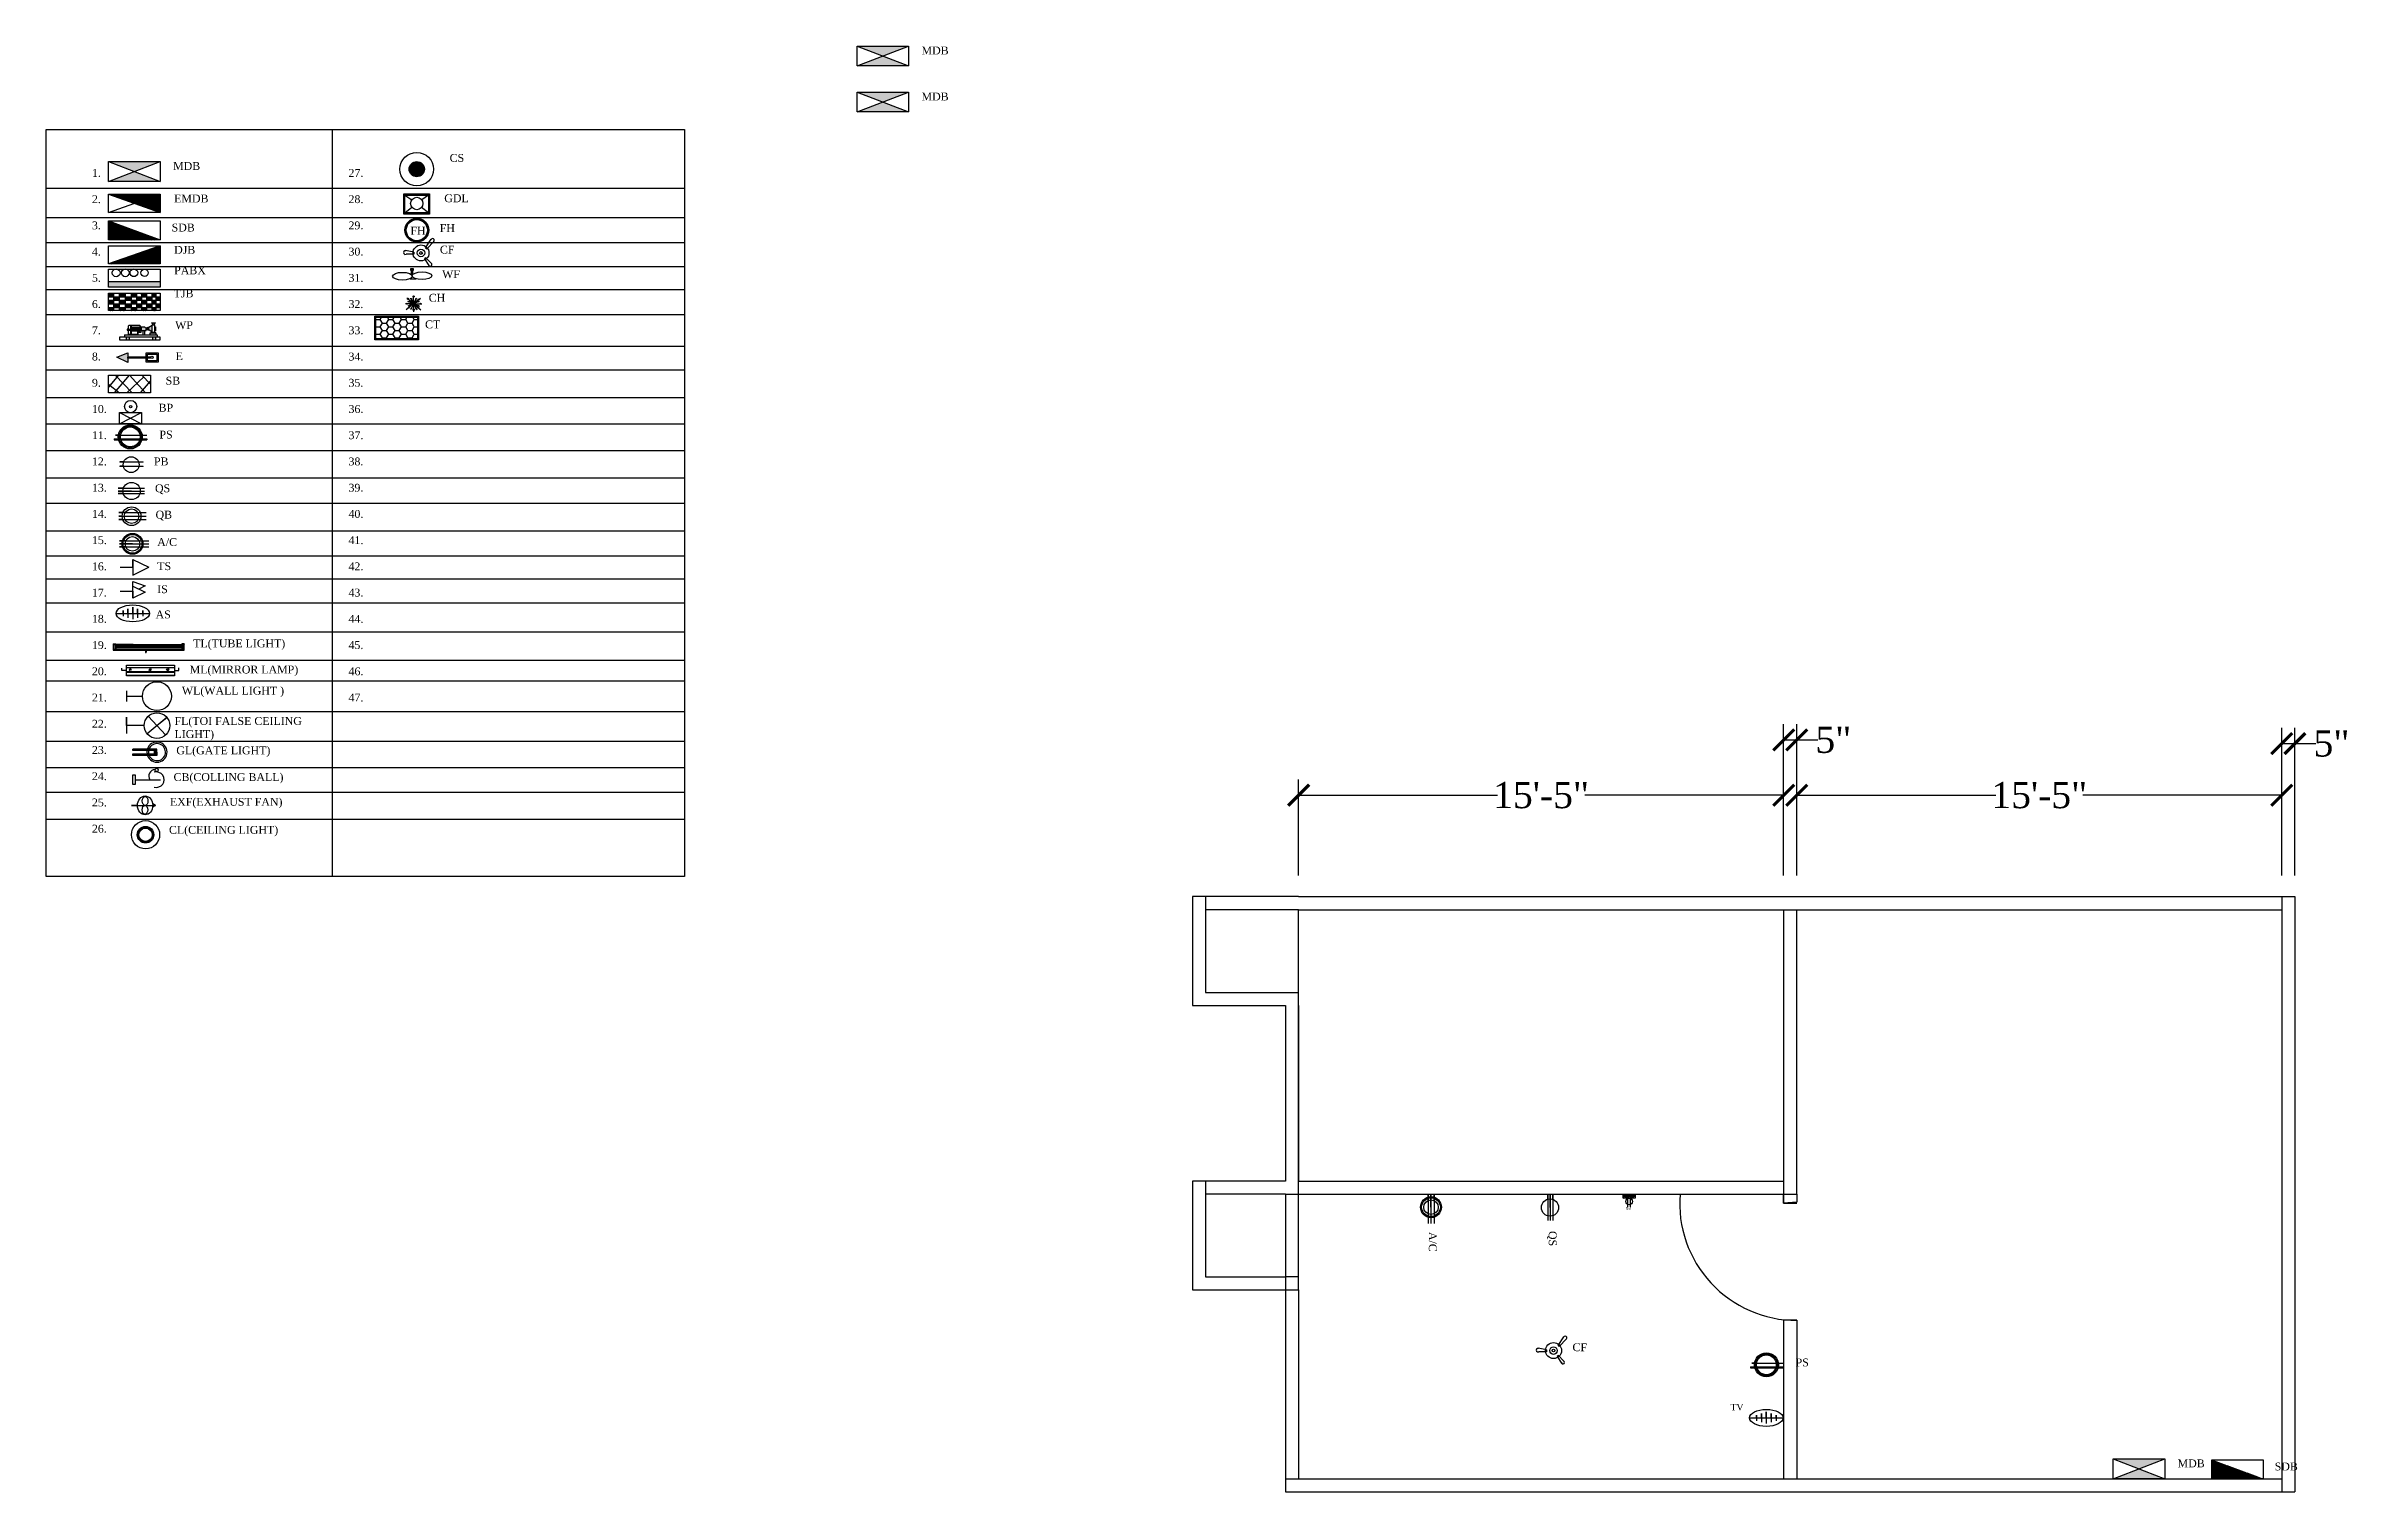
# Model space of a CAD drawing. Header units: inches. Extents: x -864 to 6721, y 1071 to 2315.
# Drawn here: x 5842 to 6721, y 1356 to 1907 of the extents above; entities that cross this region are included whole.
import ezdxf

# ---------------------------------------------------------------- set-up
doc = ezdxf.new("R2010")
doc.units = ezdxf.units.IN
for name, color, linetype in [('AC', 52, 'Continuous'), ('AS', 11, 'Continuous'), ('BP', 6, 'Continuous'), ('CL', 20, 'Continuous'), ('CS', 90, 'Continuous'), ('DJB', 130, 'Continuous'), ('Door', 201, 'Continuous'), ('E', 10, 'Continuous'), ('EMDB', 90, 'Continuous'), ('EXF', 184, 'Continuous'), ('FL', 10, 'Continuous'), ('GDL', 244, 'Continuous'), ('IS', 193, 'Continuous'), ('Layer1', 6, 'Continuous'), ('MDB', 1, 'Continuous'), ('PABX', 66, 'Continuous'), ('PB', 170, 'Continuous'), ('PS', 22, 'Continuous'), ('QB', 40, 'Continuous'), ('QS', 20, 'Continuous'), ('SB', 5, 'Continuous'), ('SDB', 14, 'Continuous'), ('tj', 106, 'Continuous'), ('TJB', 16, 'Continuous'), ('TL', 6, 'Continuous'), ('TS', 21, 'Continuous'), ('WL', 130, 'Continuous')]:
    doc.layers.add(name, color=color, linetype=linetype)
doc.styles.get("Standard").update_dxf_attribs({"font": 'times.ttf'})
doc.dimstyles.new('ISO-25$0', dxfattribs={"dimtxt": 10, "dimasz": 8, "dimexe": 6, "dimexo": 8, "dimgap": 0.09, "dimtad": 0, "dimtih": 1, "dimtoh": 1, "dimdec": 0, "dimzin": 0, "dimlunit": 3, "dimtxsty": 'Standard', "dimblk": 'ARCHTICK', "dimcen": 5.09, "dimadec": 0, "dimazin": 0, "dimtfac": 1, "dimtdec": 0, "dimtmove": 0, "dimatfit": 3, "dimldrblk": 'ARCHTICK', "dimfxl": 1, "dimarcsym": 0})
pattern_1 = [(45, (5660.45422, 1692.68152), (-0.08838835, 0.08838835), [])]

msp = doc.modelspace()

# ---------------------------------------------------------------- texts
at = {"char_height": 3, "attachment_point": 1}
for s, insert, width in [('{\\fTimes New Roman|b0|i0|c0|p18;1.\\P\\P2.\\P\\P3.\\P\\P4.\\P\\P5.\\P\\P6.\\P\\P7.\\P\\P8.\\P\\P9.\\P\\P10.\\P\\P11.\\P\\P12.\\P\\P13.\\P\\P14.\\P\\P15.\\P\\P16.\\P\\P17.\\P\\P18.\\P\\P19.\\P\\P20.\\P\\P21.\\P\\P22.\\P\\P23.\\P\\P24.\\P\\P25.\\P\\P26.}', (5859.57, 1860.37), 65.9484), ('{\\fTimes New Roman|b0|i0|c0|p18;27.\\P\\P28.\\P\\P29.\\P\\P30.\\P\\P31.\\P\\P32.\\P\\P33.\\P\\P34.\\P\\P35.\\P\\P36.\\P\\P37.\\P\\P38.\\P\\P39.\\P\\P40.\\P\\P41.\\P\\P42.\\P\\P43.\\P\\P44.\\P\\P45.\\P\\P46.\\P\\P47.}', (5957.43, 1860.37), 80.909), ('{\\fTimes New Roman|b0|i0|c0|p18;GDL}', (5993.97, 1850.71), 21.4146), ('{\\fTimes New Roman|b0|i0|c0|p18;FH}', (5992.22, 1839.34), 14.8591), ('{\\fTimes New Roman|b0|i0|c0|p18;WF}', (5993.14, 1821.78), 19.91), ('{\\fTimes New Roman|b0|i0|c0|p18;CH}', (5988.03, 1812.77), 21.7934), ('{\\fTimes New Roman|b0|i0|c0|p18;CT}', (5986.63, 1802.62), 30.7752), ('{\\fTimes New Roman|b0|i0|c0|p18;TL(TUBE LIGHT)}', (5898.19, 1680.96), 49.7901), ('{\\fTimes New Roman|b0|i0|c0|p18;ML(MIRROR LAMP)}', (5896.86, 1671.01), 47.4858), ('{\\fTimes New Roman|b0|i0|c0|p18;WL(WALL LIGHT )}', (5893.88, 1662.95), 53.6186), ('{\\fTimes New Roman|b0|i0|c0|p18;FL(TOI FALSE CEILING LIGHT)}', (5891.07, 1651.39), 60.1127), ('{\\fTimes New Roman|b0|i0|c0|p18;GL(GATE LIGHT)}', (5891.77, 1640.18), 55.7213), ('{\\fTimes New Roman|b0|i0|c0|p18;CB(COLLING BALL)}', (5890.72, 1630.01), 46.7849), ('{\\fTimes New Roman|b0|i0|c0|p18;EXF(EXHAUST FAN)}', (5889.32, 1620.55), 49.0628), ('{\\fTimes New Roman|b0|i0|c0|p18;CL(CEILING LIGHT)}', (5888.97, 1609.87), 51.3407)]:
    msp.add_mtext(s, dxfattribs=dict(at, insert=insert, width=width))
at = {"color": 0, "char_height": 3, "attachment_point": 1}
for s, insert, width in [('{\\fTimes New Roman|b0|i0|c0|p18;DJB }', (5890.93, 1831.06), 12.7852), ('{\\fTimes New Roman|b0|i0|c0|p18;PABX}', (5890.93, 1823.23), 11.4494), ('{\\fTimes New Roman|b0|i0|c0|p18;TJB}', (5890.74, 1814.41), 11.2586), ('{\\fTimes New Roman|b0|i0|c0|p18;WP}', (5891.31, 1802.34), 14.6935), ('{\\fTimes New Roman|b0|i0|c0|p18;E}', (5891.5, 1790.51), 10.877), ('{\\fTimes New Roman Baltic|b0|i0|c0|p18;SB}', (5887.69, 1781.16), 12.976), ('{\\fTimes New Roman|b0|i0|c0|p18;BP}', (5885.01, 1770.85), 16.2201), ('{\\fTimes New Roman|b0|i0|c0|p18;QS}', (5883.64, 1740.11), 10.4564), ('{\\fTimes New Roman|b0|i0|c0|p18;QB}', (5883.85, 1730.07), 11.9203), ('{\\fTimes New Roman|b0|i0|c0|p18;A/C}', (5884.48, 1719.62), 9.2016), ('{\\fTimes New Roman|b0|i0|c0|p18;TS}', (5884.48, 1710.42), 9.6199), ('{\\fTimes New Roman|b0|i0|c0|p18;IS}', (5884.48, 1701.63), 9.4107), ('{\\fTimes New Roman|b0|i0|c0|p18;AS}', (5883.85, 1692.01), 10.4564)]:
    msp.add_mtext(s, dxfattribs=dict(at, insert=insert, width=width))
at = {"color": 0, "char_height": 3, "attachment_point": 1, "rotation": 270}
for s, insert, width in [('{\\fTimes New Roman|b0|i0|c0|p18;A/C}', (6372.47, 1455.05), 9.2016), ('{\\fTimes New Roman|b0|i0|c0|p18;QS}', (6418.22, 1455.4), 10.4564)]:
    msp.add_mtext(s, dxfattribs=dict(at, insert=insert, width=width))
at = {"layer": 'AS', "char_height": 3, "attachment_point": 1}
for s, insert, width in [('{\\fTimes New Roman|b0|i0|c0|p18;\\C0;PS}', (5885.32, 1760.6), 9.4107), ('{\\fTimes New Roman|b0|i0|c0|p18;\\C0;PB}', (5883.23, 1750.36), 11.0838), ('{\\fTimes New Roman|b0|i0|c0|p18;\\C0;PS}', (6509.35, 1406.78), 9.4107)]:
    msp.add_mtext(s, dxfattribs=dict(at, insert=insert, width=width))
at = {"layer": 'BP', "char_height": 3, "attachment_point": 1}
for s, insert, width in [('{\\fTimes New Roman|b0|i0|c0|p18;\\C7;MDB}', (6175.99, 1907.06), 18.5099), ('{\\fTimes New Roman|b0|i0|c0|p18;\\C7;MDB}', (6175.99, 1889.5), 18.5099), ('{\\fTimes New Roman|b0|i0|c0|p18;\\C7;MDB}', (5890.55, 1863.01), 18.5099), ('{\\fTimes New Roman|b0|i0|c0|p18;\\C0;CS}', (5996.01, 1866.09), 27.7696), ('{\\fTimes New Roman|b0|i0|c0|p18;\\C7;EMDB}', (5890.93, 1850.61), 14.5026), ('{\\fTimes New Roman|b0|i0|c0|p18;\\C0;SDB}', (5889.98, 1839.54), 18.1283), ('{\\fTimes New Roman|b0|i0|c0|p18;\\C7;MDB}', (6655.05, 1368.29), 18.5099), ('{\\fTimes New Roman|b0|i0|c0|p18;\\C0;SDB}', (6692.08, 1367.11), 18.1283)]:
    msp.add_mtext(s, dxfattribs=dict(at, insert=insert, width=width))
at = {"layer": 'DJB', "insert": (5981.05, 1838.34), "char_height": 3, "width": 5.2009, "attachment_point": 1}
msp.add_mtext('{\\fTimes New Roman|b0|i0|c0|p18;FH}', dxfattribs=at)
at = {"layer": 'Door', "insert": (6484.47, 1389.49), "char_height": 2.5, "width": 5.9384, "attachment_point": 1}
msp.add_mtext('{\\C7;TV}', dxfattribs=at)

# ---------------------------------------------------------------- blocks, each defined once
blk = doc.blocks.new('CF')
for p, q in [((6029.84, 1827.84), (6029.83, 1827.84)), ((6033.29, 1828.68), (6030.07, 1829.25)), ((6033.29, 1827.89), (6030.33, 1827.85)), ((6033.29, 1828.68), (6033.29, 1827.89)), ((6037.72, 1830.31), (6039.92, 1833.58)), ((6037.72, 1830.31), (6038.16, 1829.89)), ((6038.16, 1829.89), (6040.97, 1832.88)), ((6037.88, 1826.54), (6037.39, 1826.07)), ((6037.39, 1826.07), (6039.04, 1823.62)), ((6037.88, 1826.54), (6039.82, 1824.44))]:
    blk.add_line(p, q)
for radius in [3.04, 1.43, 0.523]:
    blk.add_circle((6035.99, 1828.35), radius)
for centre, radius, start, end in [((6030.07, 1828.52), 0.723, 70.01496, 290.26968), ((6040.43, 1833.24), 0.633, 316.82915, 156.56514), ((6039.58, 1823.89), 0.604, 205.90295, 67.27429)]:
    blk.add_arc(centre, radius, start, end)
at = {"insert": (6043.22, 1831.13), "char_height": 3, "width": 24.2063, "attachment_point": 1}
blk.add_mtext('{\\fTimes New Roman|b0|i0|c0|p18;CF}', dxfattribs=at)
blk = doc.blocks.new('_ArchTick')
at = {"color": 0, "linetype": 'ByBlock', "const_width": 0.15}
blk.add_lwpolyline([(-0.5, -0.5), (0.5, 0.5)], dxfattribs=at)
blk = doc.blocks.new('*D80')
at = {"layer": 'Defpoints', "color": 0}
for p in [(6504.8, 1621.57), (6319.8, 1582.91), (6504.8, 1582.91)]:
    blk.add_point(p, dxfattribs=at)
at = {"layer": 'Door', "color": 0, "lineweight": -2}
for p, q in [((6319.8, 1590.91), (6319.8, 1627.57)), ((6504.8, 1590.91), (6504.8, 1627.57)), ((6319.8, 1621.57), (6395.69, 1621.57)), ((6504.8, 1621.57), (6428.91, 1621.57))]:
    blk.add_line(p, q, dxfattribs=at)
at = {"layer": 'Door', "color": 0, "lineweight": -2, "xscale": 8, "yscale": 8, "zscale": 8, "rotation": 180}
blk.add_blockref('_ArchTick', (6319.8, 1621.57), dxfattribs=at)
at = {"layer": 'Door', "color": 0, "lineweight": -2, "xscale": 8, "yscale": 8, "zscale": 8}
blk.add_blockref('_ArchTick', (6504.8, 1621.57), dxfattribs=at)
at = {"layer": 'Door', "color": 0, "insert": (6412.3, 1621.57), "char_height": 10, "attachment_point": 5}
blk.add_mtext('15\'-5"', dxfattribs=at)
blk = doc.blocks.new('*D81')
at = {"layer": 'Defpoints', "color": 0}
for p in [(6509.8, 1642.66), (6504.8, 1582.91), (6509.8, 1582.91)]:
    blk.add_point(p, dxfattribs=at)
at = {"layer": 'Door', "color": 0, "lineweight": -2}
for p, q in [((6504.8, 1590.91), (6504.8, 1648.66)), ((6509.8, 1590.91), (6509.8, 1648.66)), ((6504.8, 1642.66), (6509.8, 1642.66)), ((6509.8, 1642.66), (6517.8, 1642.66))]:
    blk.add_line(p, q, dxfattribs=at)
at = {"layer": 'Door', "color": 0, "lineweight": -2, "xscale": 8, "yscale": 8, "zscale": 8, "rotation": 180}
blk.add_blockref('_ArchTick', (6504.8, 1642.66), dxfattribs=at)
at = {"layer": 'Door', "color": 0, "lineweight": -2, "xscale": 8, "yscale": 8, "zscale": 8}
blk.add_blockref('_ArchTick', (6509.8, 1642.66), dxfattribs=at)
at = {"layer": 'Door', "color": 0, "insert": (6523.75, 1642.66), "char_height": 10, "attachment_point": 5}
blk.add_mtext('5"', dxfattribs=at)
blk = doc.blocks.new('*D82')
at = {"layer": 'Defpoints', "color": 0}
for p in [(6694.8, 1621.57), (6509.8, 1582.91), (6694.8, 1582.91)]:
    blk.add_point(p, dxfattribs=at)
at = {"layer": 'Door', "color": 0, "lineweight": -2}
for p, q in [((6509.8, 1590.91), (6509.8, 1627.57)), ((6694.8, 1590.91), (6694.8, 1627.57)), ((6509.8, 1621.57), (6585.69, 1621.57)), ((6694.8, 1621.57), (6618.91, 1621.57))]:
    blk.add_line(p, q, dxfattribs=at)
at = {"layer": 'Door', "color": 0, "lineweight": -2, "xscale": 8, "yscale": 8, "zscale": 8, "rotation": 180}
blk.add_blockref('_ArchTick', (6509.8, 1621.57), dxfattribs=at)
at = {"layer": 'Door', "color": 0, "lineweight": -2, "xscale": 8, "yscale": 8, "zscale": 8}
blk.add_blockref('_ArchTick', (6694.8, 1621.57), dxfattribs=at)
at = {"layer": 'Door', "color": 0, "insert": (6602.3, 1621.57), "char_height": 10, "attachment_point": 5}
blk.add_mtext('15\'-5"', dxfattribs=at)
blk = doc.blocks.new('*D83')
at = {"layer": 'Defpoints', "color": 0}
for p in [(6699.8, 1641.26), (6694.8, 1582.91), (6699.8, 1582.91)]:
    blk.add_point(p, dxfattribs=at)
at = {"layer": 'Door', "color": 0, "lineweight": -2}
for p, q in [((6694.8, 1590.91), (6694.8, 1647.26)), ((6699.8, 1590.91), (6699.8, 1647.26)), ((6694.8, 1641.26), (6699.8, 1641.26)), ((6699.8, 1641.26), (6707.8, 1641.26))]:
    blk.add_line(p, q, dxfattribs=at)
at = {"layer": 'Door', "color": 0, "lineweight": -2, "xscale": 8, "yscale": 8, "zscale": 8, "rotation": 180}
blk.add_blockref('_ArchTick', (6694.8, 1641.26), dxfattribs=at)
at = {"layer": 'Door', "color": 0, "lineweight": -2, "xscale": 8, "yscale": 8, "zscale": 8}
blk.add_blockref('_ArchTick', (6699.8, 1641.26), dxfattribs=at)
at = {"layer": 'Door', "color": 0, "insert": (6713.75, 1641.26), "char_height": 10, "attachment_point": 5}
blk.add_mtext('5"', dxfattribs=at)
blk = doc.blocks.new('PB')
for p, q in [((5609.29, 1395.2), (5609.29, 1398.69)), ((5610.24, 1398.69), (5610.24, 1395.2)), ((5607.37, 1395.2), (5612.01, 1393.92)), ((5612.01, 1395.2), (5607.37, 1393.92)), ((5607.37, 1393.92), (5607.37, 1395.2)), ((5607.37, 1395.2), (5608.13, 1395.2)), ((5607.37, 1394.56), (5612.01, 1394.56)), ((5608.13, 1395.2), (5608.13, 1393.92)), ((5608.13, 1393.92), (5608.88, 1393.92)), ((5608.88, 1393.92), (5608.88, 1395.2)), ((5608.88, 1395.2), (5609.69, 1395.2)), ((5609.69, 1395.2), (5609.69, 1393.92)), ((5609.69, 1393.92), (5610.36, 1393.92)), ((5610.36, 1393.92), (5610.36, 1395.2)), ((5610.36, 1395.2), (5611.19, 1395.2)), ((5611.19, 1395.2), (5611.19, 1393.92)), ((5611.19, 1393.92), (5611.25, 1394.13)), ((5612.01, 1393.92), (5612.01, 1395.2))]:
    blk.add_line(p, q)
blk.add_lwpolyline([(5607.37, 1395.2), (5612.01, 1395.2), (5612.01, 1393.92), (5607.37, 1393.92)], close=True)
blk.add_circle((5609.69, 1396.49), 1.28)
at = {"insert": (5609.05, 1399.57), "char_height": 1, "width": 2.2568, "attachment_point": 1}
blk.add_mtext('PB', dxfattribs=at)

# ---------------------------------------------------------------- dimensions: what is measured, and where the dimension line sits
at = {"layer": 'Door'}
for base, p1, p2, picture, middle in [((6509.8, 1642.66), (6504.8, 1582.91), (6509.8, 1582.91), '*D81', (6523.75, 1642.66)), ((6699.8, 1641.26), (6694.8, 1582.91), (6699.8, 1582.91), '*D83', (6713.75, 1641.26)), ((6504.8, 1621.57), (6319.8, 1582.91), (6504.8, 1582.91), '*D80', (6412.3, 1621.57)), ((6694.8, 1621.57), (6509.8, 1582.91), (6694.8, 1582.91), '*D82', (6602.3, 1621.57))]:
    dim = msp.add_linear_dim(base=base, p1=p1, p2=p2, dimstyle='ISO-25$0', dxfattribs=at)
    dim.commit()
    dim.dimension.update_dxf_attribs({"geometry": picture, "text_midpoint": middle})

# ---------------------------------------------------------------- hatches: boundary and pattern name
at = {"layer": 'BP'}
h = msp.add_hatch(color=256, dxfattribs=at)
h.paths.add_polyline_path([(5984.17, 1804.22), (5967.43, 1804.22), (5967.43, 1795.22), (5984.17, 1795.22)])
h.paths.add_polyline_path([(5967.83, 1803.82), (5983.77, 1803.82), (5983.77, 1795.62), (5967.83, 1795.62)], flags=16)
h = msp.add_hatch(dxfattribs=at)
h.set_pattern_fill('HONEY', color=256, scale=12.907929, style=0)
h.set_pattern_definition([(0, (1984.2327, 458.7741), (2.4202367, 1.3973243), [1.6134911, -3.2269823]), (120, (1984.2327, 458.7741), (-2.4202367, 1.39732432), [1.6134911, -3.2269823]), (60, (1984.2327, 458.7741), (5e-09, 2.79464864), [-3.2269823, 1.6134911])])
h.paths.add_polyline_path([(5983.77, 1803.82), (5967.83, 1803.82), (5967.83, 1795.62), (5983.77, 1795.62)])
at = {"layer": 'CL'}
h = msp.add_hatch(color=256, dxfattribs=at)
h.paths.add_polyline_path([(5876.87, 1606.51, 1), (5883.16, 1606.51, 1)])
h.paths.add_polyline_path([(5882.56, 1606.51, -1), (5877.47, 1606.51, -1)], flags=16)
at = {"layer": 'CS'}
msp.add_hatch(color=256, dxfattribs=at).paths.add_polyline_path([(5986.38, 1860.31, 1), (5980.55, 1860.31, 1)])
at = {"layer": 'DJB'}
h = msp.add_hatch(color=256, dxfattribs=at)
h.paths.add_polyline_path([(5978.93, 1837.04, 1), (5988.01, 1837.04, 1)])
h.paths.add_polyline_path([(5987.51, 1837.04, -1), (5979.43, 1837.04, -1)], flags=16)
h.paths.add_polyline_path([(5980.3, 1839.09), (5987.3, 1839.09), (5987.3, 1834.59), (5980.3, 1834.59)], flags=8)
h = msp.add_hatch(dxfattribs=at)
h.set_pattern_fill('ANSI31', color=256, style=0)
h.set_pattern_definition(pattern_1)
h.paths.add_polyline_path([(5885.63, 1831.06), (5865.95, 1824.24), (5885.63, 1824.24)])
at = {"layer": 'E'}
h = msp.add_hatch(color=256, dxfattribs=at)
h.paths.add_polyline_path([(5880.75, 1789.81), (5884.36, 1789.81), (5884.36, 1787.19), (5880.75, 1787.19), (5880.75, 1788.24), (5880.25, 1788.24), (5880.25, 1786.69), (5884.86, 1786.69), (5884.86, 1790.31), (5880.25, 1790.31), (5880.25, 1788.68), (5880.75, 1788.68)])
h.paths.add_polyline_path([(5882.04, 1788.68), (5880.75, 1788.68), (5880.75, 1788.24), (5882.11, 1788.24, -0.164945), (5882.01, 1788.52, -0.087892)], flags=17)
h.paths.add_polyline_path([(5880.25, 1788.68), (5873.29, 1788.68), (5873.29, 1788.24), (5880.25, 1788.24)])
h.paths.add_polyline_path([(5873.29, 1790.25), (5869.11, 1788.63), (5873.29, 1786.62)])
msp.add_hatch(color=256, dxfattribs=at).paths.add_polyline_path([(5880.75, 1788.68), (5880.25, 1788.68), (5880.25, 1788.24), (5880.75, 1788.24)])
at = {"layer": 'EMDB'}
h = msp.add_hatch(dxfattribs=at)
h.set_pattern_fill('ANSI35', color=256, style=0)
h.set_pattern_definition([(45, (5660.45422, 1692.68152), (-0.1767767, 0.1767767), []), (45, (5660.631, 1692.68152), (-0.1767767, 0.1767767), [0.3125, -0.0625, 0, -0.0625])])
h.paths.add_polyline_path([(5885.63, 1850.73), (5865.95, 1850.73), (5875.79, 1847.24)])
h.paths.add_polyline_path([(5885.63, 1850.73), (5875.79, 1847.24), (5885.63, 1843.76)])
at = {"layer": 'GDL'}
h = msp.add_hatch(color=256, dxfattribs=at)
h.paths.add_polyline_path([(5988.38, 1850.84), (5978.48, 1850.84), (5978.48, 1843.21), (5988.38, 1843.21)])
h.paths.add_polyline_path([(5978.88, 1850.44), (5987.98, 1850.44), (5987.98, 1843.61), (5978.88, 1843.61)], flags=16)
at = {"layer": 'Layer1'}
h = msp.add_hatch(color=256, dxfattribs=at)
h.paths.add_polyline_path([(5981.8, 1821.84), (5981.33, 1821.84), (5981.33, 1820.4), (5981.53, 1820.39), (5981.97, 1820.39), (5981.97, 1820.82), (5981.8, 1820.82)])
h.paths.add_polyline_path([(5982.28, 1822.36), (5981.07, 1822.36), (5981.07, 1821.84), (5982.28, 1821.84)])
at = {"layer": 'MDB'}
h = msp.add_hatch(color=256, dxfattribs=at)
h.paths.add_polyline_path([(6171.06, 1907.24), (6151.38, 1907.24), (6161.22, 1903.46)])
h.paths.add_polyline_path([(6161.22, 1903.46), (6151.38, 1899.68), (6171.06, 1899.68)])
h = msp.add_hatch(color=256, dxfattribs=at)
h.paths.add_polyline_path([(6171.06, 1889.68), (6151.38, 1889.68), (6161.22, 1885.91)])
h.paths.add_polyline_path([(6161.22, 1885.91), (6151.38, 1882.13), (6171.06, 1882.13)])
h = msp.add_hatch(color=256, dxfattribs=at)
h.paths.add_polyline_path([(5885.63, 1863.19), (5865.95, 1863.19), (5875.79, 1859.41)])
h.paths.add_polyline_path([(5875.79, 1859.41), (5865.95, 1855.64), (5885.63, 1855.64)])
h = msp.add_hatch(color=256, dxfattribs=at)
edge = h.paths.add_edge_path()
edge.add_arc((5982.28, 1808.99), 0.0566, 0, 360)
edge = h.paths.add_edge_path()
edge.add_arc((5979.75, 1808.99), 0.184, 0, 360)
edge = h.paths.add_edge_path()
edge.add_arc((5980.58, 1809.69), 0.139, 0, 360)
edge = h.paths.add_edge_path()
edge.add_arc((5980.09, 1810.86), 0.232, 0, 360)
edge = h.paths.add_edge_path()
edge.add_arc((5981.31, 1810.85), 0.148, 0, 360)
edge = h.paths.add_edge_path()
edge.add_arc((5982.28, 1811.75), 0.195, 0, 360)
edge = h.paths.add_edge_path()
edge.add_arc((5983.22, 1810.86), 0.136, 0, 360)
edge = h.paths.add_edge_path()
edge.add_arc((5984.5, 1810.78), 0.132, 0, 360)
edge = h.paths.add_edge_path()
edge.add_arc((5984.16, 1809.76), 0.133, 0, 360)
edge = h.paths.add_edge_path()
edge.add_arc((5984.85, 1808.99), 0.175, 0, 360)
edge = h.paths.add_edge_path()
edge.add_arc((5984.01, 1808.27), 0.158, 0, 360)
edge = h.paths.add_edge_path()
edge.add_arc((5984.01, 1807.52), 0.22, 0, 360)
edge = h.paths.add_edge_path()
edge.add_arc((5983.27, 1807.11), 0.136, 0, 360)
edge = h.paths.add_edge_path()
edge.add_arc((5982.28, 1806.7), 0.233, 0, 360)
edge = h.paths.add_edge_path()
edge.add_arc((5981.43, 1807.3), 0.161, 0, 360)
edge = h.paths.add_edge_path()
edge.add_arc((5980.45, 1807.52), 0.191, 0, 360)
edge = h.paths.add_edge_path()
edge.add_arc((5980.71, 1808.35), 0.142, 0, 360)
h = msp.add_hatch(color=256, dxfattribs=at)
h.paths.add_polyline_path([(6650.13, 1368.47), (6630.45, 1368.47), (6640.29, 1364.69)])
h.paths.add_polyline_path([(6640.29, 1364.69), (6630.45, 1360.91), (6650.13, 1360.91)])
at = {"layer": 'PABX'}
msp.add_hatch(color=256, dxfattribs=at).paths.add_polyline_path([(5885.63, 1817.49), (5865.95, 1817.49), (5865.95, 1815.28), (5885.63, 1815.28)])
at = {"layer": 'PB'}
h = msp.add_hatch(color=256, dxfattribs=at)
h.paths.add_polyline_path([(5871.72, 1748.72), (5870.28, 1748.72, 1), (5870.28, 1748.62), (5871.68, 1748.62, -0.008971)])
h.paths.add_polyline_path([(5871.57, 1747.02), (5870.28, 1747.02, 1), (5870.28, 1746.92), (5871.59, 1746.92, -0.008622)])
h.paths.add_polyline_path([(5877.34, 1748.72), (5871.72, 1748.72, 0.008971), (5871.68, 1748.62), (5877.38, 1748.62, 0.008971)])
h.paths.add_polyline_path([(5877.49, 1747.02), (5871.57, 1747.02, 0.008622), (5871.59, 1746.92), (5877.46, 1746.92, 0.008622)])
h.paths.add_polyline_path([(5879.11, 1748.72), (5877.34, 1748.72, -0.008971), (5877.38, 1748.62), (5879.11, 1748.62, 1)])
h.paths.add_polyline_path([(5879.11, 1747.02), (5877.49, 1747.02, -0.008622), (5877.46, 1746.92), (5879.11, 1746.92, 1)])
at = {"layer": 'PS'}
h = msp.add_hatch(color=256, dxfattribs=at)
h.paths.add_polyline_path([(5869.67, 1757.47), (5868.07, 1757.47), (5868.07, 1757.07), (5869.76, 1757.07, -0.02234)])
h.paths.add_polyline_path([(5870.08, 1757.47), (5869.67, 1757.47, 0.02234), (5869.76, 1757.07), (5870.17, 1757.07, -0.024593)])
h.paths.add_polyline_path([(5870.49, 1757.47), (5870.08, 1757.47, 0.024593), (5870.17, 1757.07), (5870.59, 1757.07, -0.027368)])
h.paths.add_polyline_path([(5877.89, 1757.47), (5870.49, 1757.47, 0.027368), (5870.59, 1757.07), (5877.79, 1757.07, 0.027368)])
h.paths.add_polyline_path([(5878.3, 1757.47), (5877.89, 1757.47, -0.027368), (5877.79, 1757.07), (5878.21, 1757.07, 0.024593)])
h.paths.add_polyline_path([(5878.7, 1757.47), (5878.3, 1757.47, -0.024593), (5878.21, 1757.07), (5878.62, 1757.07, 0.02234)])
h.paths.add_polyline_path([(5880.48, 1757.47), (5878.7, 1757.47, -0.02234), (5878.62, 1757.07), (5880.48, 1757.07)])
h = msp.add_hatch(color=256, dxfattribs=at)
h.paths.add_polyline_path([(6493.7, 1403.65), (6492.1, 1403.65), (6492.1, 1403.25), (6493.79, 1403.25, -0.02234)])
h.paths.add_polyline_path([(6494.11, 1403.65), (6493.7, 1403.65, 0.02234), (6493.79, 1403.25), (6494.2, 1403.25, -0.024593)])
h.paths.add_polyline_path([(6494.52, 1403.65), (6494.11, 1403.65, 0.024593), (6494.2, 1403.25), (6494.62, 1403.25, -0.027368)])
h.paths.add_polyline_path([(6501.92, 1403.65), (6494.52, 1403.65, 0.027368), (6494.62, 1403.25), (6501.82, 1403.25, 0.027368)])
h.paths.add_polyline_path([(6502.33, 1403.65), (6501.92, 1403.65, -0.027368), (6501.82, 1403.25), (6502.24, 1403.25, 0.024593)])
h.paths.add_polyline_path([(6502.74, 1403.65), (6502.33, 1403.65, -0.024593), (6502.24, 1403.25), (6502.65, 1403.25, 0.02234)])
h.paths.add_polyline_path([(6504.51, 1403.65), (6502.74, 1403.65, -0.02234), (6502.65, 1403.25), (6504.51, 1403.25)])
at = {"layer": 'SDB'}
h = msp.add_hatch(dxfattribs=at)
h.set_pattern_fill('ANSI31', color=256, style=0)
h.set_pattern_definition(pattern_1)
h.paths.add_polyline_path([(5865.95, 1840.58), (5865.95, 1833.35), (5885.63, 1833.35)])
h = msp.add_hatch(dxfattribs=at)
h.set_pattern_fill('ANSI31', color=256, style=0)
h.set_pattern_definition([(45, (6462.55401, 1220.24437), (-0.08838835, 0.08838835), [])])
h.paths.add_polyline_path([(6668.05, 1368.14), (6668.05, 1360.91), (6687.73, 1360.91)])
at = {"layer": 'tj'}
h = msp.add_hatch(color=256, dxfattribs=at)
h.paths.add_polyline_path([(5873.78, 1796.3), (5872.68, 1796.3), (5872.68, 1795.27), (5873.78, 1795.27)])
h.paths.add_polyline_path([(5883.77, 1796.3), (5882.74, 1796.3), (5882.74, 1795.27), (5883.77, 1795.27)])
h.paths.add_polyline_path([(5882.61, 1800.67), (5881.3, 1799.98), (5881.28, 1799.01), (5882.61, 1798.13)])
h.paths.add_polyline_path([(5883.72, 1798.13), (5882.24, 1798.13), (5882.24, 1797.73), (5883.72, 1797.73)])
h.paths.add_polyline_path([(5884.08, 1797.73), (5881.7, 1797.73), (5881.7, 1797.19), (5884.08, 1797.19)])
h.paths.add_polyline_path([(5883.79, 1801.73), (5882.3, 1801.73), (5882.81, 1801.27), (5882.81, 1800.99), (5883.29, 1800.99), (5883.29, 1801.34)])
h.paths.add_polyline_path([(5880.71, 1799.98), (5880.24, 1799.54), (5880.24, 1799.26), (5880.71, 1799.01)])
h.paths.add_polyline_path([(5881.05, 1799.99), (5880.71, 1799.98), (5880.71, 1799.01), (5881.05, 1799.01)])
h.paths.add_polyline_path([(5880.24, 1799.26), (5880.24, 1799.54), (5879.75, 1800), (5878.41, 1800), (5878.41, 1798.85), (5880.27, 1798.85)])
h.paths.add_polyline_path([(5878.41, 1799.54), (5877.85, 1799.54), (5877.85, 1798.55), (5876.98, 1798.55), (5876.98, 1797.19), (5877.26, 1797.19), (5877.26, 1798.19), (5877.43, 1798.19), (5878.4, 1798.19), (5878.41, 1798.85)])
h.paths.add_polyline_path([(5878.41, 1800), (5878.36, 1800.07), (5877.85, 1800.07), (5877.85, 1799.72), (5878.41, 1799.72)])
h.paths.add_polyline_path([(5877.85, 1800.74), (5877.85, 1800.07), (5878.36, 1800.07)])
h.paths.add_polyline_path([(5877.85, 1800.74), (5874.49, 1800.74), (5874.49, 1800.07), (5877.85, 1800.07)])
h.paths.add_polyline_path([(5874.49, 1800.74), (5874.29, 1800.74), (5874.29, 1800.07), (5874.49, 1800.07)])
h.paths.add_polyline_path([(5874.29, 1799.26), (5873.34, 1799.26), (5873.34, 1798.96), (5874.29, 1798.96)])
h.paths.add_polyline_path([(5877.85, 1799.26), (5874.49, 1799.26), (5874.49, 1798.96), (5877.85, 1798.96)])
h.paths.add_polyline_path([(5873.34, 1799.26), (5872.96, 1799.26), (5872.96, 1798.96), (5873.34, 1798.96)])
h.paths.add_polyline_path([(5874.49, 1799.72), (5874.29, 1799.72), (5874.29, 1799.54), (5874.49, 1799.54)])
h.paths.add_polyline_path([(5877.85, 1799.72), (5874.49, 1799.72), (5874.49, 1799.54), (5877.85, 1799.54)])
h.paths.add_polyline_path([(5877.85, 1798.79), (5874.49, 1798.79), (5874.49, 1798.65), (5877.85, 1798.65)])
h.paths.add_polyline_path([(5874.49, 1798.79), (5874.29, 1798.79), (5874.29, 1798.65), (5874.49, 1798.65)])
h = msp.add_hatch(color=256, dxfattribs=at)
h.paths.add_polyline_path([(5876.98, 1797.37), (5874.49, 1797.37), (5874.49, 1797.19), (5876.98, 1797.19)])
h.paths.add_polyline_path([(5874.29, 1797.37), (5873.54, 1797.37), (5873.75, 1797.19), (5874.29, 1797.19)])
h.paths.add_polyline_path([(5874.49, 1797.37), (5874.29, 1797.37), (5874.29, 1797.19), (5874.49, 1797.19)])
msp.add_hatch(color=256, dxfattribs=at).paths.add_polyline_path([(5883.84, 1800.22), (5883.42, 1800.22), (5883.42, 1798.62), (5883.84, 1798.62)])
at = {"layer": 'TJB'}
h = msp.add_hatch(dxfattribs=at)
h.set_pattern_fill('ANSI33', color=256, style=0)
h.set_pattern_definition([(45, (5660.45422, 1692.68152), (-0.1767767, 0.1767767), []), (45, (5660.631, 1692.68152), (-0.1767767, 0.1767767), [0.125, -0.0625])])
h.paths.add_polyline_path([(5867.86, 1813.03), (5865.95, 1813.03), (5865.95, 1811.67), (5867.86, 1811.67)])
h.paths.add_polyline_path([(5872.25, 1813.03), (5870, 1813.03), (5870, 1811.67), (5872.25, 1811.67)])
h.paths.add_polyline_path([(5876.58, 1813.03), (5874.6, 1813.03), (5874.6, 1811.67), (5876.58, 1811.67)])
h.paths.add_polyline_path([(5880.44, 1813.03), (5878.46, 1813.03), (5878.46, 1811.67), (5880.44, 1811.67)])
h.paths.add_polyline_path([(5883.94, 1813.03), (5882.43, 1813.03), (5882.43, 1811.67), (5883.94, 1811.67)])
h.paths.add_polyline_path([(5870, 1811.67), (5867.86, 1811.67), (5867.86, 1810.31), (5870, 1810.31)])
h.paths.add_polyline_path([(5874.6, 1811.67), (5872.25, 1811.67), (5872.25, 1810.31), (5874.6, 1810.31)])
h.paths.add_polyline_path([(5878.46, 1811.67), (5876.58, 1811.67), (5876.58, 1810.31), (5878.46, 1810.31)])
h.paths.add_polyline_path([(5882.43, 1811.67), (5880.44, 1811.67), (5880.44, 1810.31), (5882.43, 1810.31)])
h.paths.add_polyline_path([(5885.63, 1811.67), (5883.94, 1811.67), (5883.94, 1810.31), (5885.63, 1810.31)])
h.paths.add_polyline_path([(5867.86, 1810.31), (5865.95, 1810.31), (5865.95, 1808.95), (5867.86, 1808.95)])
h.paths.add_polyline_path([(5872.25, 1810.31), (5870, 1810.31), (5870, 1808.95), (5872.25, 1808.95)])
h.paths.add_polyline_path([(5876.58, 1810.31), (5874.6, 1810.31), (5874.6, 1808.95), (5876.58, 1808.95)])
h.paths.add_polyline_path([(5880.44, 1810.31), (5878.46, 1810.31), (5878.46, 1808.95), (5880.44, 1808.95)])
h.paths.add_polyline_path([(5883.94, 1810.31), (5882.43, 1810.31), (5882.43, 1808.95), (5883.94, 1808.95)])
h.paths.add_polyline_path([(5870, 1808.95), (5867.86, 1808.95), (5867.86, 1807.59), (5870, 1807.59)])
h.paths.add_polyline_path([(5874.6, 1808.95), (5872.25, 1808.95), (5872.25, 1807.59), (5874.6, 1807.59)])
h.paths.add_polyline_path([(5878.46, 1808.95), (5876.58, 1808.95), (5876.58, 1807.59), (5878.46, 1807.59)])
h.paths.add_polyline_path([(5882.43, 1808.95), (5880.44, 1808.95), (5880.44, 1807.59), (5882.43, 1807.59)])
h.paths.add_polyline_path([(5885.63, 1808.95), (5883.94, 1808.95), (5883.94, 1807.59), (5885.63, 1807.59)])
h.paths.add_polyline_path([(5867.86, 1807.59), (5865.95, 1807.59), (5865.95, 1806.35), (5867.86, 1806.35)])
h.paths.add_polyline_path([(5872.25, 1807.59), (5870, 1807.59), (5870, 1806.35), (5872.25, 1806.35)])
h.paths.add_polyline_path([(5876.58, 1807.59), (5874.6, 1807.59), (5874.6, 1806.35), (5876.58, 1806.35)])
h.paths.add_polyline_path([(5880.44, 1807.59), (5878.46, 1807.59), (5878.46, 1806.35), (5880.44, 1806.35)])
h.paths.add_polyline_path([(5883.94, 1807.59), (5882.43, 1807.59), (5882.43, 1806.35), (5883.94, 1806.35)])
at = {"layer": 'TL'}
h = msp.add_hatch(color=256, dxfattribs=at)
h.paths.add_polyline_path([(5894.07, 1678.88), (5893.89, 1678.88), (5893.89, 1677.11), (5894.07, 1677.11)], flags=17)
h.paths.add_polyline_path([(5894.81, 1679.15), (5893.89, 1679.15), (5893.89, 1678.88), (5894.62, 1678.88), (5894.62, 1677.11), (5893.89, 1677.11), (5893.89, 1676.89), (5894.81, 1676.89)])
h.paths.add_polyline_path([(5868.72, 1679.08), (5868.48, 1679.08), (5868.48, 1677.11), (5868.72, 1677.11)])
h.paths.add_polyline_path([(5868.72, 1679.29), (5867.72, 1679.29), (5867.72, 1676.89), (5868.72, 1676.89), (5868.72, 1677.11), (5867.91, 1677.11), (5867.91, 1679.08), (5868.72, 1679.08)])
h = msp.add_hatch(color=256, dxfattribs=at)
h.paths.add_polyline_path([(5893.89, 1677.34), (5868.72, 1677.34), (5868.72, 1676.89), (5893.89, 1676.89)])
h.paths.add_polyline_path([(5893.89, 1678.36), (5868.72, 1678.36), (5868.72, 1678.09), (5893.89, 1678.02)])
h.paths.add_polyline_path([(5893.89, 1679.15), (5868.72, 1679.05), (5868.72, 1678.87), (5893.89, 1678.87)])
for points in [[(5894.81, 1679.29), (5893.89, 1679.29), (5893.89, 1679.15), (5893.89, 1679.15), (5893.89, 1678.88), (5894.62, 1678.88), (5894.62, 1677.11), (5893.89, 1677.11), (5893.89, 1676.89), (5894.81, 1676.89), (5894.81, 1679.15)], [(5880.27, 1676.89), (5879.95, 1676.89), (5879.95, 1676.17, 1), (5880.27, 1676.17), (5880.27, 1676.22)]]:
    msp.add_hatch(color=256, dxfattribs=at).paths.add_polyline_path(points)
h = msp.add_hatch(color=6, dxfattribs=at)
h.paths.add_polyline_path([(5891.12, 1668.71), (5872.72, 1668.71), (5872.72, 1668.51), (5891.12, 1668.51)])
h.paths.add_polyline_path([(5891.12, 1667.4), (5872.72, 1667.4), (5872.72, 1667.07), (5891.12, 1667.07)])
at = {"layer": 'WL'}
msp.add_hatch(color=256, dxfattribs=at).paths.add_polyline_path([(5884.38, 1638.01), (5884.38, 1639.16), (5875.14, 1639.16), (5875.14, 1638.57), (5883.47, 1638.57), (5883.47, 1637.38), (5875.14, 1637.38), (5875.14, 1636.74), (5884.38, 1636.74)])

# ---------------------------------------------------------------- linework, layer by layer
for p, q in [((5951.19, 1875.41), (5951.19, 1590.55)), ((5842.09, 1853.11), (6085.64, 1853.11)), ((5842.09, 1841.84), (6085.64, 1841.84)), ((5842.09, 1832.37), (6085.64, 1832.37)), ((5842.09, 1823.23), (6085.64, 1823.23)), ((5842.09, 1814.41), (6085.64, 1814.41)), ((5842.09, 1804.95), (6085.64, 1804.95)), ((5842.09, 1792.87), (6085.64, 1792.87)), ((5842.09, 1783.73), (6085.64, 1783.73)), ((5842.09, 1773.28), (6085.64, 1773.28)), ((5842.09, 1763.16), (6085.64, 1763.16)), ((5842.09, 1753.04), (6085.64, 1753.04)), ((5842.09, 1742.59), (6085.64, 1742.59)), ((5842.09, 1732.98), (6085.64, 1732.98)), ((5842.09, 1722.35), (6085.64, 1722.35)), ((5842.09, 1712.88), (6085.64, 1712.88)), ((5842.09, 1704.07), (6085.64, 1704.07)), ((5842.09, 1694.93), (6085.64, 1694.93)), ((5842.09, 1683.83), (6085.64, 1683.83)), ((5842.09, 1673.05), (6085.64, 1673.05)), ((5842.09, 1665.22), (6085.64, 1665.22)), ((5842.09, 1653.47), (6085.64, 1653.47)), ((5842.09, 1642.17), (6085.64, 1642.17)), ((5842.09, 1632.13), (6085.64, 1632.13)), ((5842.09, 1622.71), (6085.64, 1622.71)), ((5842.09, 1612.47), (6085.64, 1612.47))]:
    msp.add_line(p, q)
msp.add_lwpolyline([(5842.09, 1875.41), (6085.64, 1875.41), (6085.64, 1590.55), (5842.09, 1590.55)], close=True)
at = {"layer": 'AC'}
for p, q in [((5872.53, 1718.62), (5870.12, 1718.62)), ((5870.12, 1718.62), (5881.33, 1718.62)), ((5875.04, 1717.43), (5870.12, 1717.43)), ((5870.12, 1717.43), (5881.33, 1717.43)), ((5872.5, 1716.31), (5870.12, 1716.31)), ((5870.12, 1716.31), (5881.33, 1716.31)), ((6369.17, 1467.04), (6369.17, 1469.41)), ((6369.17, 1469.41), (6369.17, 1458.21)), ((6370.29, 1464.49), (6370.29, 1469.41)), ((6370.29, 1469.41), (6370.29, 1458.21)), ((6371.48, 1467), (6371.48, 1469.41)), ((6371.48, 1469.41), (6371.48, 1458.21))]:
    msp.add_line(p, q, dxfattribs=at)
for centre, radius in [((5875.04, 1717.43), 3.98), ((5875.04, 1717.43), 3.58), ((5875.04, 1717.43), 2.78), ((6370.29, 1464.49), 3.98), ((6370.29, 1464.49), 3.58), ((6370.29, 1464.49), 2.78)]:
    msp.add_circle(centre, radius, dxfattribs=at)
at = {"layer": 'AS'}
for p, q in [((5868.77, 1690.92), (5881.52, 1690.92)), ((5871.43, 1690.92), (5871.43, 1691.99)), ((5871.43, 1691.99), (5871.43, 1689.87)), ((5873.25, 1690.92), (5873.25, 1692.67)), ((5873.25, 1692.67), (5873.25, 1689.26)), ((5875.15, 1690.92), (5875.15, 1693.27)), ((5875.15, 1693.27), (5875.15, 1688.77)), ((5876.96, 1690.92), (5876.96, 1692.67)), ((5876.96, 1692.67), (5876.96, 1689.26)), ((5878.93, 1690.92), (5878.93, 1691.99)), ((5878.93, 1691.99), (5878.93, 1689.87)), ((6491.82, 1384.13), (6504.57, 1384.13)), ((6494.48, 1384.13), (6494.48, 1385.19)), ((6494.48, 1385.19), (6494.48, 1383.07)), ((6496.29, 1384.13), (6496.29, 1385.87)), ((6496.29, 1385.87), (6496.29, 1382.47)), ((6498.19, 1384.13), (6498.19, 1386.48)), ((6498.19, 1386.48), (6498.19, 1381.98)), ((6500, 1384.13), (6500, 1385.87)), ((6500, 1385.87), (6500, 1382.47)), ((6501.97, 1384.13), (6501.97, 1385.19)), ((6501.97, 1385.19), (6501.97, 1383.07))]:
    msp.add_line(p, q, dxfattribs=at)
for centre in [(5875.15, 1690.92), (6498.19, 1384.13)]:
    msp.add_ellipse(centre, major_axis=(-6.38, 0), ratio=0.505636, dxfattribs=at)
at = {"layer": 'BP'}
for p, q in [((5870.14, 1767.5), (5878.53, 1763.16)), ((5870.14, 1763.16), (5878.53, 1767.5))]:
    msp.add_line(p, q, dxfattribs=at)
for points in [[(5967.43, 1804.22), (5984.17, 1804.22), (5984.17, 1795.22), (5967.43, 1795.22)], [(5967.83, 1803.82), (5983.77, 1803.82), (5983.77, 1795.62), (5967.83, 1795.62)], [(5870.14, 1767.5), (5878.53, 1767.5), (5878.53, 1763.16), (5870.14, 1763.16)]]:
    msp.add_lwpolyline(points, close=True, dxfattribs=at)
for radius in [2.33, 0.455]:
    msp.add_circle((5874.34, 1769.78), radius, dxfattribs=at)
at = {"layer": 'CL'}
for radius in [5.38, 3.15, 2.55]:
    msp.add_circle((5880.02, 1606.51), radius, dxfattribs=at)
at = {"layer": 'CS'}
for radius in [6.41, 2.91]:
    msp.add_circle((5983.47, 1860.31), radius, dxfattribs=at)
at = {"layer": 'DJB'}
msp.add_line((5885.63, 1831.06), (5865.95, 1824.24), dxfattribs=at)
msp.add_lwpolyline([(5865.95, 1831.06), (5885.63, 1831.06), (5885.63, 1824.24), (5865.95, 1824.24)], close=True, dxfattribs=at)
for radius in [4.54, 4.04]:
    msp.add_circle((5983.47, 1837.04), radius, dxfattribs=at)
at = {"layer": 'Door'}
for p, q in [((6284.3, 1582.91), (6279.3, 1582.91)), ((6279.3, 1582.91), (6279.3, 1546.41)), ((6314.8, 1582.91), (6284.3, 1582.91)), ((6284.3, 1582.91), (6284.3, 1546.41)), ((6319.8, 1582.91), (6314.8, 1582.91)), ((6319.8, 1582.91), (6504.8, 1582.91)), ((6504.8, 1582.91), (6509.8, 1582.91)), ((6509.8, 1582.91), (6694.8, 1582.91)), ((6694.8, 1582.91), (6699.8, 1582.91)), ((6694.8, 1582.91), (6694.8, 1355.91)), ((6699.8, 1582.91), (6699.8, 1355.91)), ((6314.8, 1577.91), (6284.3, 1577.91)), ((6319.8, 1577.91), (6314.8, 1577.91)), ((6319.8, 1577.91), (6504.8, 1577.91)), ((6319.8, 1469.41), (6319.8, 1577.91)), ((6504.8, 1577.91), (6509.8, 1577.91)), ((6504.8, 1577.91), (6504.8, 1469.41)), ((6509.8, 1577.91), (6694.8, 1577.91)), ((6509.8, 1469.41), (6509.8, 1577.91)), ((6279.3, 1546.41), (6279.3, 1541.41)), ((6279.3, 1541.41), (6284.3, 1541.41)), ((6284.3, 1546.41), (6314.8, 1546.41)), ((6284.3, 1541.41), (6314.8, 1541.41)), ((6314.8, 1546.41), (6319.8, 1546.41)), ((6314.8, 1541.41), (6314.8, 1474.41)), ((6319.8, 1541.41), (6319.8, 1474.41)), ((6284.3, 1474.41), (6279.3, 1474.41)), ((6279.3, 1474.41), (6279.3, 1437.91)), ((6314.8, 1474.41), (6284.3, 1474.41)), ((6284.3, 1474.41), (6284.3, 1437.91)), ((6314.8, 1469.41), (6284.3, 1469.41)), ((6314.8, 1469.41), (6319.8, 1469.41)), ((6314.8, 1469.41), (6314.8, 1432.91)), ((6319.8, 1469.41), (6319.8, 1474.41)), ((6319.8, 1474.41), (6504.8, 1474.41)), ((6319.8, 1469.41), (6509.8, 1469.41)), ((6319.8, 1432.91), (6319.8, 1469.41)), ((6504.8, 1474.41), (6504.8, 1474.41)), ((6504.8, 1474.41), (6504.8, 1469.41)), ((6504.8, 1469.41), (6504.8, 1465.96)), ((6504.8, 1465.96), (6504.8, 1469.41)), ((6504.8, 1469.41), (6504.8, 1465.96)), ((6509.8, 1469.41), (6509.8, 1466.41)), ((6509.8, 1466.41), (6504.8, 1465.96)), ((6504.8, 1465.96), (6509.8, 1465.96)), ((6279.3, 1437.91), (6279.3, 1432.91)), ((6279.3, 1432.91), (6284.3, 1432.91)), ((6284.3, 1437.91), (6314.8, 1437.91)), ((6284.3, 1432.91), (6314.8, 1432.91)), ((6319.8, 1437.91), (6314.8, 1437.91)), ((6314.8, 1432.91), (6314.8, 1365.91)), ((6314.8, 1432.91), (6319.8, 1432.91)), ((6319.8, 1432.91), (6319.8, 1437.91)), ((6319.8, 1437.91), (6319.8, 1437.91)), ((6319.8, 1432.91), (6319.8, 1365.91)), ((6504.8, 1421.41), (6504.8, 1421.41)), ((6509.8, 1421.41), (6504.8, 1421.41)), ((6504.8, 1421.41), (6504.8, 1360.91)), ((6509.8, 1421.41), (6509.8, 1360.91)), ((6314.8, 1365.91), (6314.8, 1360.91)), ((6319.8, 1365.91), (6319.8, 1360.91)), ((6314.8, 1360.91), (6314.8, 1355.91)), ((6314.8, 1360.91), (6499.8, 1360.91)), ((6314.8, 1355.91), (6499.8, 1355.91)), ((6499.8, 1360.91), (6504.8, 1360.91)), ((6499.8, 1355.91), (6504.8, 1355.91)), ((6504.8, 1360.91), (6689.8, 1360.91)), ((6504.8, 1360.91), (6509.8, 1360.91)), ((6504.8, 1355.91), (6689.8, 1355.91)), ((6689.8, 1360.91), (6694.8, 1360.91)), ((6689.8, 1355.91), (6694.8, 1355.91)), ((6694.8, 1355.91), (6699.8, 1355.91))]:
    msp.add_line(p, q, dxfattribs=at)
msp.add_arc((6509.8, 1465.96), 44.66, 175.57147, 270, dxfattribs=at)
at = {"layer": 'E'}
for p, q in [((5869.11, 1788.63), (5873.29, 1790.25)), ((5873.29, 1786.62), (5869.11, 1788.63)), ((5873.29, 1790.25), (5873.29, 1786.62)), ((5882.04, 1788.68), (5873.29, 1788.68)), ((5873.29, 1788.24), (5873.29, 1788.68)), ((5882.11, 1788.24), (5873.29, 1788.24))]:
    msp.add_line(p, q, dxfattribs=at)
for points in [[(5880.25, 1790.31), (5884.86, 1790.31), (5884.86, 1786.69), (5880.25, 1786.69)], [(5880.75, 1789.81), (5884.36, 1789.81), (5884.36, 1787.19), (5880.75, 1787.19)]]:
    msp.add_lwpolyline(points, close=True, dxfattribs=at)
msp.add_circle((5882.48, 1788.52), 0.467, dxfattribs=at)
at = {"layer": 'EMDB'}
for p, q in [((5865.95, 1850.73), (5885.63, 1843.76)), ((5865.95, 1843.76), (5885.63, 1850.73))]:
    msp.add_line(p, q, dxfattribs=at)
msp.add_lwpolyline([(5865.95, 1850.73), (5885.63, 1850.73), (5885.63, 1843.76), (5865.95, 1843.76)], close=True, dxfattribs=at)
at = {"layer": 'EXF'}
for p, q in [((5876.95, 1617.69), (5874.73, 1617.69)), ((5874.73, 1617.69), (5883.79, 1617.69)), ((5883.79, 1617.69), (5882.68, 1618.48)), ((5883.79, 1617.69), (5882.7, 1617.06))]:
    msp.add_line(p, q, dxfattribs=at)
at = {"layer": 'FL'}
for p, q in [((5872.72, 1648.13), (5872.72, 1651.28)), ((5872.72, 1651.28), (5872.72, 1645.13)), ((5879.5, 1648.13), (5872.72, 1648.13)), ((5888.12, 1651.27), (5880.64, 1644.99)), ((5881.07, 1651.72), (5887.7, 1644.54)), ((5884.38, 1648.13), (5888.12, 1651.27)), ((5876.01, 1627.5), (5885.7, 1627.5))]:
    msp.add_line(p, q, dxfattribs=at)
msp.add_lwpolyline([(5875.18, 1629.29), (5876.01, 1629.29), (5876.01, 1625.7), (5875.18, 1625.7)], close=True, dxfattribs=at)
for centre, radius in [((5884.38, 1648.13), 4.88), ((5884.26, 1631.22), 0.617)]:
    msp.add_circle(centre, radius, dxfattribs=at)
for centre, radius, start, end in [((5883.63, 1628.9), 2.4, 89.64694, 215.86712), ((5884.17, 1627.5), 2.94, 254.10667, 105.89333)]:
    msp.add_arc(centre, radius, start, end, dxfattribs=at)
at = {"layer": 'GDL'}
for p, q in [((5978.88, 1850.44), (5981.54, 1848.57)), ((5978.88, 1843.61), (5981.61, 1845.76)), ((5987.98, 1843.61), (5985.31, 1845.75)), ((5987.98, 1850.44), (5985.38, 1848.59))]:
    msp.add_line(p, q, dxfattribs=at)
for points in [[(5978.48, 1850.84), (5988.38, 1850.84), (5988.38, 1843.21), (5978.48, 1843.21)], [(5978.88, 1850.44), (5987.98, 1850.44), (5987.98, 1843.61), (5978.88, 1843.61)]]:
    msp.add_lwpolyline(points, close=True, dxfattribs=at)
msp.add_circle((5983.47, 1847.22), 2.36, dxfattribs=at)
at = {"layer": 'IS'}
for p, q in [((5870.34, 1699.41), (5875.15, 1699.41)), ((5875.15, 1701.29), (5875.15, 1703.09)), ((5875.15, 1703.09), (5879.87, 1701.39)), ((5875.15, 1696.76), (5875.15, 1701.29)), ((5875.15, 1701.29), (5879.87, 1699.03)), ((5875.15, 1699.41), (5875.15, 1696.76)), ((5879.87, 1699.03), (5875.15, 1696.76)), ((5879.87, 1701.39), (5877.51, 1700.16))]:
    msp.add_line(p, q, dxfattribs=at)
at = {"layer": 'Layer1'}
for p, q in [((5980.9, 1820.42), (5982.16, 1820.36)), ((5981.8, 1821.84), (5981.8, 1820.82)), ((5981.8, 1820.82), (5981.97, 1820.82)), ((5980.9, 1818.55), (5983.23, 1818.49))]:
    msp.add_line(p, q, dxfattribs=at)
for points in [[(5981.07, 1821.84), (5982.28, 1821.84), (5982.28, 1822.36), (5981.07, 1822.36)], [(5981.33, 1820.39), (5981.97, 1820.39), (5981.97, 1821.84), (5981.33, 1821.84)]]:
    msp.add_lwpolyline(points, close=True, dxfattribs=at)
for centre in [(5978.01, 1819.49), (5985.47, 1819.67)]:
    msp.add_ellipse(centre, major_axis=(3.74, 0), ratio=0.392757, dxfattribs=at)
at = {"layer": 'MDB'}
for p, q in [((6151.38, 1907.24), (6171.06, 1899.68)), ((6151.38, 1899.68), (6171.06, 1907.24)), ((6151.38, 1889.68), (6171.06, 1882.13)), ((6151.38, 1882.13), (6171.06, 1889.68)), ((5865.95, 1863.19), (5885.63, 1855.64)), ((5865.95, 1855.64), (5885.63, 1863.19)), ((6630.45, 1368.47), (6650.13, 1360.91)), ((6630.45, 1360.91), (6650.13, 1368.47))]:
    msp.add_line(p, q, dxfattribs=at)
for points in [[(6151.38, 1907.24), (6171.06, 1907.24), (6171.06, 1899.68), (6151.38, 1899.68)], [(6151.38, 1889.68), (6171.06, 1889.68), (6171.06, 1882.13), (6151.38, 1882.13)], [(5865.95, 1863.19), (5885.63, 1863.19), (5885.63, 1855.64), (5865.95, 1855.64)], [(6630.45, 1368.47), (6650.13, 1368.47), (6650.13, 1360.91), (6630.45, 1360.91)]]:
    msp.add_lwpolyline(points, close=True, dxfattribs=at)
for centre, radius in [((5980.09, 1810.86), 0.232), ((5981.31, 1810.85), 0.148), ((5982.28, 1811.75), 0.195), ((5983.22, 1810.86), 0.136), ((5984.5, 1810.78), 0.132), ((5979.75, 1808.99), 0.184), ((5980.45, 1807.52), 0.191), ((5980.58, 1809.69), 0.139), ((5980.71, 1808.35), 0.142), ((5981.43, 1807.3), 0.161), ((5982.28, 1808.99), 0.371), ((5982.28, 1806.7), 0.233), ((5982.28, 1808.99), 0.0566), ((5982.28, 1808.99), 0.00825), ((5983.27, 1807.11), 0.136), ((5984.01, 1807.52), 0.22), ((5984.01, 1808.27), 0.158), ((5984.16, 1809.76), 0.133), ((5984.85, 1808.99), 0.175)]:
    msp.add_circle(centre, radius, dxfattribs=at)
at = {"layer": 'PABX'}
msp.add_line((5865.95, 1817.49), (5885.63, 1817.49), dxfattribs=at)
msp.add_lwpolyline([(5865.95, 1822.23), (5885.63, 1822.23), (5885.63, 1815.28), (5865.95, 1815.28)], close=True, dxfattribs=at)
for centre, radius in [((5868.81, 1820.78), 1.48), ((5872.28, 1820.78), 1.47), ((5875.56, 1820.78), 1.46), ((5879.67, 1820.78), 1.4)]:
    msp.add_circle(centre, radius, dxfattribs=at)
at = {"layer": 'PB'}
for p, q in [((5871.72, 1748.72), (5870.28, 1748.72)), ((5870.28, 1748.72), (5879.11, 1748.72)), ((5879.11, 1748.62), (5870.28, 1748.62)), ((5879.11, 1748.72), (5879.11, 1748.72)), ((5871.72, 1747.02), (5870.28, 1747.02)), ((5870.28, 1747.02), (5879.11, 1747.02)), ((5879.11, 1746.92), (5870.28, 1746.92)), ((5879.11, 1747.02), (5879.11, 1747.02))]:
    msp.add_line(p, q, dxfattribs=at)
msp.add_circle((5874.53, 1747.62), 3.02, dxfattribs=at)
for centre, start, end in [((5870.28, 1748.67), 90, 270), ((5879.11, 1748.67), 270, 90), ((5870.28, 1746.97), 90, 270), ((5879.11, 1746.97), 270, 90)]:
    msp.add_arc(centre, 0.0508, start, end, dxfattribs=at)
at = {"layer": 'PS'}
for p, q in [((5880.48, 1757.47), (5880.48, 1757.07)), ((6504.51, 1403.65), (6504.51, 1403.25))]:
    msp.add_line(p, q, dxfattribs=at)
at = {"layer": 'QB'}
for p, q in [((5872.33, 1729.41), (5869.78, 1729.41)), ((5869.78, 1729.41), (5880.3, 1729.41)), ((5871.13, 1727.97), (5869.78, 1727.97)), ((5869.78, 1727.97), (5880.3, 1727.97)), ((5871.33, 1726.76), (5869.78, 1726.76)), ((5869.78, 1726.76), (5880.3, 1726.76))]:
    msp.add_line(p, q, dxfattribs=at)
for radius in [3.57, 2.77]:
    msp.add_circle((5874.7, 1727.97), radius, dxfattribs=at)
at = {"layer": 'QS'}
for p, q in [((5871.59, 1738.68), (5869.63, 1738.68)), ((5869.63, 1738.68), (5879.66, 1738.68)), ((5874.7, 1737.58), (5869.63, 1737.58)), ((5869.63, 1737.58), (5879.66, 1737.58)), ((5871.53, 1736.69), (5869.63, 1736.69)), ((5869.63, 1736.69), (5879.66, 1736.69)), ((6414.8, 1467.52), (6414.8, 1469.41)), ((6414.8, 1469.41), (6414.8, 1459.38)), ((6415.69, 1464.35), (6415.69, 1469.41)), ((6415.69, 1469.41), (6415.69, 1459.38)), ((6416.79, 1467.45), (6416.79, 1469.41)), ((6416.79, 1469.41), (6416.79, 1459.38))]:
    msp.add_line(p, q, dxfattribs=at)
for centre in [(5874.7, 1737.58), (6415.69, 1464.35)]:
    msp.add_circle(centre, 3.29, dxfattribs=at)
at = {"layer": 'SB'}
for p, q in [((5865.95, 1777.08), (5869.86, 1781.75)), ((5865.95, 1778.36), (5870.1, 1774.97)), ((5868.24, 1774.97), (5873.92, 1781.75)), ((5868.41, 1781.75), (5874.94, 1774.97)), ((5872.9, 1774.97), (5879.32, 1781.07)), ((5873.92, 1781.75), (5880.03, 1774.97)), ((5878.08, 1774.97), (5881.89, 1779.43)), ((5878.67, 1781.75), (5881.89, 1778.36))]:
    msp.add_line(p, q, dxfattribs=at)
msp.add_lwpolyline([(5865.95, 1781.75), (5881.89, 1781.75), (5881.89, 1774.97), (5865.95, 1774.97)], close=True, dxfattribs=at)
at = {"layer": 'SDB'}
for p, q in [((5865.95, 1840.58), (5885.63, 1833.35)), ((5868.07, 1757.47), (5868.07, 1757.07)), ((6492.1, 1403.65), (6492.1, 1403.25))]:
    msp.add_line(p, q, dxfattribs=at)
at = {"layer": 'SDB', "color": 22}
for p, q in [((5868.07, 1757.47), (5880.48, 1757.47)), ((5869.65, 1758.85), (5868.58, 1758.85)), ((5868.58, 1758.85), (5880.48, 1758.85)), ((5869.76, 1757.07), (5868.07, 1757.07)), ((5868.07, 1757.07), (5880.48, 1757.07)), ((6492.1, 1403.65), (6504.51, 1403.65)), ((6493.79, 1403.25), (6492.1, 1403.25)), ((6492.1, 1403.25), (6504.51, 1403.25)), ((6493.69, 1405.03), (6492.61, 1405.03)), ((6492.61, 1405.03), (6504.51, 1405.03))]:
    msp.add_line(p, q, dxfattribs=at)
at = {"layer": 'SDB'}
for points in [[(5865.95, 1840.58), (5885.63, 1840.58), (5885.63, 1833.35), (5865.95, 1833.35)], [(6668.05, 1368.14), (6687.73, 1368.14), (6687.73, 1360.91), (6668.05, 1360.91)]]:
    msp.add_lwpolyline(points, close=True, dxfattribs=at)
at = {"layer": 'SDB', "color": 22}
for centre, radius in [((5874.19, 1758.21), 4.58), ((5874.19, 1758.21), 4.58), ((5874.19, 1758.21), 4.18), ((5874.19, 1758.21), 3.78), ((6498.22, 1404.39), 4.58), ((6498.22, 1404.39), 4.18), ((6498.22, 1404.39), 3.78)]:
    msp.add_circle(centre, radius, dxfattribs=at)
at = {"layer": 'tj'}
for p, q in [((5979.92, 1811.01), (5979.72, 1811.18)), ((5979.72, 1811.18), (5979.92, 1811.01)), ((5982, 1809.23), (5980.27, 1810.71)), ((5980.27, 1810.71), (5982.24, 1809.03)), ((5981.24, 1810.98), (5981.18, 1811.09)), ((5981.18, 1811.09), (5981.24, 1810.98)), ((5982.11, 1809.32), (5981.38, 1810.72)), ((5981.38, 1810.72), (5982.26, 1809.04)), ((5982.28, 1811.94), (5982.28, 1812.05)), ((5982.28, 1809.05), (5982.28, 1811.55)), ((5983.16, 1810.74), (5982.31, 1809.04)), ((5984.39, 1810.7), (5982.33, 1809.03)), ((5982.45, 1809.33), (5983.16, 1810.74)), ((5982.57, 1809.23), (5984.39, 1810.7)), ((5983.29, 1810.99), (5983.35, 1811.11)), ((5983.35, 1811.11), (5983.29, 1810.99)), ((5984.6, 1810.87), (5984.9, 1811.11)), ((5984.9, 1811.11), (5984.6, 1810.87)), ((5882.81, 1801.27), (5882.3, 1801.73)), ((5882.3, 1801.73), (5883.79, 1801.73)), ((5883.79, 1801.73), (5883.29, 1801.34)), ((5883.29, 1801.34), (5883.29, 1800.99)), ((5979.57, 1808.99), (5979.23, 1808.99)), ((5980.24, 1807.34), (5979.46, 1806.71)), ((5982.23, 1808.99), (5979.94, 1808.99)), ((5980.45, 1809.75), (5980.09, 1809.9)), ((5980.58, 1808.29), (5980.09, 1808.09)), ((5980.31, 1807.4), (5980.24, 1807.34)), ((5982.24, 1808.96), (5980.6, 1807.64)), ((5981.93, 1809.11), (5980.7, 1809.64)), ((5981.94, 1808.85), (5980.84, 1808.4)), ((5981.36, 1807.16), (5981.1, 1806.65)), ((5981.55, 1807.54), (5981.51, 1807.45)), ((5982.26, 1808.94), (5981.55, 1807.54)), ((5982.23, 1808.97), (5981.94, 1808.85)), ((5982.24, 1809.03), (5982, 1809.23)), ((5982.26, 1809.04), (5982.11, 1809.32)), ((5982.28, 1808.94), (5982.28, 1806.93)), ((5982.28, 1806.47), (5982.28, 1805.94)), ((5982.31, 1809.04), (5982.45, 1809.33)), ((5982.31, 1808.94), (5983.04, 1807.55)), ((5982.57, 1809.23), (5982.33, 1809.03)), ((5982.57, 1808.75), (5982.33, 1808.96)), ((5982.33, 1808.96), (5983.84, 1807.67)), ((5984.04, 1809.71), (5982.34, 1809.02)), ((5982.34, 1808.99), (5984.68, 1808.99)), ((5982.57, 1808.75), (5982.57, 1808.75)), ((5982.61, 1808.81), (5983.86, 1808.32)), ((5983.04, 1807.55), (5983.21, 1807.23)), ((5983.33, 1806.99), (5983.5, 1806.66)), ((5984.16, 1808.21), (5984.47, 1808.09)), ((5984.17, 1807.38), (5984.28, 1807.29)), ((5984.47, 1809.89), (5984.28, 1809.81)), ((5984.28, 1807.29), (5985.04, 1806.64)), ((5985.03, 1808.99), (5985.34, 1808.99)), ((5871.95, 1796.3), (5870.06, 1796.3)), ((5870.06, 1796.3), (5870.06, 1795.27)), ((5870.06, 1795.27), (5872.68, 1795.27)), ((5871.95, 1797.19), (5884.51, 1797.19)), ((5871.95, 1797.19), (5871.95, 1796.3)), ((5872.68, 1796.3), (5872.68, 1795.27)), ((5873.34, 1799.26), (5872.96, 1799.26)), ((5872.96, 1799.26), (5872.96, 1798.96)), ((5872.96, 1798.96), (5873.34, 1798.96)), ((5873.68, 1800.74), (5873.34, 1800.44)), ((5873.34, 1800.44), (5873.34, 1797.55)), ((5873.34, 1799.26), (5873.34, 1799.26)), ((5873.34, 1799.26), (5877.85, 1799.26)), ((5873.34, 1798.96), (5877.85, 1798.96)), ((5873.34, 1797.55), (5873.75, 1797.19)), ((5873.54, 1797.37), (5877.26, 1797.37)), ((5874.12, 1800.74), (5873.68, 1800.74)), ((5873.78, 1796.3), (5873.78, 1795.27)), ((5874.29, 1800.74), (5874.12, 1800.74)), ((5877.85, 1800.74), (5874.29, 1800.74)), ((5874.29, 1800.74), (5874.29, 1797.19)), ((5874.29, 1800.07), (5878.36, 1800.07)), ((5874.29, 1799.72), (5878.41, 1799.72)), ((5874.29, 1799.54), (5878.41, 1799.54)), ((5874.29, 1798.79), (5877.85, 1798.79)), ((5874.29, 1798.65), (5877.85, 1798.65)), ((5874.29, 1797.19), (5877.26, 1797.19)), ((5874.49, 1800.74), (5874.49, 1797.19)), ((5877.85, 1798.55), (5876.98, 1798.55)), ((5876.98, 1798.55), (5876.98, 1797.19)), ((5877.26, 1797.19), (5877.26, 1798.19)), ((5877.26, 1798.19), (5877.43, 1798.19)), ((5877.43, 1798.19), (5877.43, 1798.19)), ((5877.43, 1798.19), (5878.4, 1798.19)), ((5878.41, 1800), (5877.85, 1800.74)), ((5877.85, 1800.74), (5877.85, 1798.55)), ((5878.4, 1798.19), (5878.41, 1798.85)), ((5879.75, 1800), (5878.41, 1800)), ((5878.41, 1800), (5878.41, 1798.85)), ((5878.41, 1798.85), (5880.27, 1798.85)), ((5879.01, 1798.85), (5879.01, 1797.19)), ((5879.68, 1798.85), (5879.68, 1797.19)), ((5880.24, 1799.54), (5879.75, 1800)), ((5880.71, 1799.98), (5880.24, 1799.54)), ((5880.24, 1799.54), (5880.24, 1799.26)), ((5880.24, 1799.26), (5880.71, 1799.01)), ((5880.27, 1798.85), (5880.24, 1799.26)), ((5880.71, 1799.98), (5881.05, 1799.99)), ((5880.71, 1799.01), (5880.71, 1799.98)), ((5881.05, 1799.01), (5880.71, 1799.01)), ((5881.3, 1799.98), (5881.05, 1799.99)), ((5881.05, 1799.99), (5881.05, 1799.01)), ((5881.05, 1799.5), (5881.29, 1799.49)), ((5881.05, 1799.01), (5881.28, 1799.01)), ((5881.28, 1799.01), (5881.3, 1799.98)), ((5882.61, 1798.13), (5881.28, 1799.01)), ((5882.61, 1800.67), (5881.3, 1799.98)), ((5884.08, 1797.73), (5881.7, 1797.73)), ((5881.7, 1797.73), (5881.7, 1797.19)), ((5882.24, 1797.73), (5882.24, 1798.13)), ((5882.24, 1798.13), (5883.72, 1798.13)), ((5882.61, 1798.13), (5882.61, 1800.99)), ((5882.61, 1800.99), (5883.42, 1800.99)), ((5882.74, 1796.3), (5882.74, 1795.27)), ((5882.81, 1800.99), (5882.81, 1801.27)), ((5883.42, 1800.99), (5883.42, 1798.13)), ((5883.42, 1800.22), (5883.84, 1800.22)), ((5883.84, 1798.62), (5883.42, 1798.62)), ((5883.72, 1798.13), (5883.72, 1797.73)), ((5883.77, 1796.3), (5883.77, 1795.27)), ((5883.84, 1800.22), (5883.84, 1798.62)), ((5884.08, 1797.19), (5884.08, 1797.73)), ((5884.51, 1797.19), (5884.51, 1796.3))]:
    msp.add_line(p, q, dxfattribs=at)
msp.add_lwpolyline([(5872.68, 1795.27), (5885.63, 1795.27), (5885.63, 1796.3), (5871.95, 1796.3)], dxfattribs=at)
at = {"layer": 'TJB'}
for p, q in [((5865.95, 1811.67), (5885.63, 1811.67)), ((5865.95, 1810.31), (5885.63, 1810.31)), ((5867.86, 1813.03), (5867.86, 1806.35)), ((5870, 1813.03), (5870, 1806.35)), ((5872.25, 1813.03), (5872.25, 1806.35)), ((5874.6, 1813.03), (5874.6, 1806.35)), ((5876.58, 1813.03), (5876.58, 1806.35)), ((5878.46, 1813.03), (5878.46, 1806.35)), ((5880.44, 1813.03), (5880.44, 1806.35)), ((5882.43, 1813.03), (5882.43, 1806.35)), ((5883.94, 1813.03), (5883.94, 1806.35)), ((5865.95, 1808.95), (5885.63, 1808.95)), ((5865.95, 1807.59), (5885.63, 1807.59))]:
    msp.add_line(p, q, dxfattribs=at)
msp.add_lwpolyline([(5865.95, 1813.03), (5885.63, 1813.03), (5885.63, 1806.35), (5865.95, 1806.35)], close=True, dxfattribs=at)
at = {"layer": 'TL', "color": 6}
for p, q in [((5867.72, 1679.29), (5867.72, 1676.89)), ((5867.72, 1679.29), (5868.72, 1679.29)), ((5867.91, 1677.11), (5867.91, 1679.08)), ((5867.91, 1679.08), (5875.33, 1679.08)), ((5875.33, 1679.08), (5868.48, 1679.08)), ((5868.48, 1679.08), (5868.48, 1677.11)), ((5868.72, 1679.29), (5868.72, 1676.89)), ((5868.72, 1679.05), (5893.89, 1679.15)), ((5868.72, 1678.87), (5893.89, 1678.87)), ((5868.72, 1678.36), (5893.89, 1678.36)), ((5894.81, 1679.29), (5893.89, 1679.29)), ((5893.89, 1679.29), (5893.89, 1679.15)), ((5893.89, 1679.15), (5893.89, 1676.89)), ((5894.62, 1678.88), (5893.89, 1678.88)), ((5893.89, 1678.88), (5893.89, 1677.11)), ((5894.07, 1678.88), (5894.07, 1677.11)), ((5894.62, 1677.11), (5894.62, 1678.88)), ((5894.81, 1679.29), (5894.81, 1679.15)), ((5894.81, 1676.89), (5894.81, 1679.15)), ((5894.81, 1679.15), (5894.81, 1679.15)), ((5867.72, 1676.89), (5894.81, 1676.89)), ((5868.72, 1677.11), (5867.91, 1677.11)), ((5868.72, 1678.09), (5893.89, 1678.02)), ((5868.72, 1677.34), (5893.89, 1677.34)), ((5870.99, 1669.15), (5870.99, 1670.07)), ((5872.72, 1670.26), (5891.12, 1670.26)), ((5874.42, 1669.9), (5873.74, 1668.95)), ((5874.14, 1669.88), (5873.74, 1669.27)), ((5874.58, 1669.59), (5874.35, 1669.27)), ((5879.95, 1676.89), (5879.95, 1676.17)), ((5880.27, 1676.89), (5880.27, 1676.17)), ((5880.27, 1676.22), (5880.27, 1676.17)), ((5881.66, 1669.76), (5881.22, 1669.22)), ((5882.21, 1669.87), (5881.32, 1668.96)), ((5882.31, 1669.51), (5881.83, 1669.03)), ((5888.34, 1669.86), (5887.85, 1669.33)), ((5888.86, 1669.9), (5888.09, 1669.06)), ((5889.07, 1669.54), (5888.51, 1669.02)), ((5892.77, 1669.15), (5892.77, 1670.15)), ((5893.89, 1677.11), (5894.62, 1677.11)), ((5872.72, 1669.15), (5870.99, 1669.15)), ((5872.72, 1668.71), (5891.12, 1668.71)), ((5872.72, 1668.51), (5891.12, 1668.51)), ((5872.72, 1667.4), (5891.12, 1667.4)), ((5891.12, 1669.15), (5892.77, 1669.15))]:
    msp.add_line(p, q, dxfattribs=at)
msp.add_lwpolyline([(5872.72, 1671.22), (5891.12, 1671.22), (5891.12, 1667.07), (5872.72, 1667.07)], close=True, dxfattribs=at)
msp.add_arc((5880.11, 1676.17), 0.16, 180, 0, dxfattribs=at)
at = {"layer": 'TL'}
for centre, major_axis, ratio in [((5879.85, 1617.69), (0, 3.6), 0.804677), ((5879.81, 1616.04), (0, -1.68), 0.638554), ((5879.87, 1619.38), (0, -1.68), 0.638554)]:
    msp.add_ellipse(centre, major_axis=major_axis, ratio=ratio, dxfattribs=at)
at = {"layer": 'TS'}
for p, q in [((5870.34, 1708.5), (5875.15, 1708.5)), ((5875.15, 1708.5), (5875.15, 1711.5)), ((5875.15, 1711.5), (5875.15, 1708.5)), ((5875.15, 1711.5), (5881.29, 1708.5)), ((5875.15, 1708.5), (5875.15, 1705.5)), ((5875.15, 1705.5), (5881.29, 1708.5))]:
    msp.add_line(p, q, dxfattribs=at)
at = {"layer": 'WL'}
for p, q in [((5872.72, 1661.43), (5872.72, 1657.3)), ((5872.72, 1659.36), (5878.77, 1659.36)), ((5878.77, 1659.36), (5878.87, 1659.36)), ((5884.38, 1639.16), (5875.14, 1639.16)), ((5875.14, 1638.57), (5875.14, 1639.16)), ((5883.47, 1638.57), (5875.14, 1638.57)), ((5875.14, 1636.74), (5875.14, 1637.38)), ((5875.14, 1637.38), (5883.47, 1637.38)), ((5884.38, 1636.74), (5875.14, 1636.74)), ((5883.47, 1637.38), (5883.47, 1638.57)), ((5884.38, 1638.01), (5884.38, 1639.16)), ((5884.38, 1638.01), (5884.38, 1636.74))]:
    msp.add_line(p, q, dxfattribs=at)
msp.add_circle((5884.38, 1659.36), 5.51, dxfattribs=at)
for radius, start, end in [(3.85, 171.69026, 189.49205), (3.85, 199.31003, 162.58791), (3.25, 170.13989, 191.26799), (3.25, 203.06739, 159.23327)]:
    msp.add_arc((5884.38, 1638.01), radius, start, end, dxfattribs=at)

# ---------------------------------------------------------------- block references
at = {"rotation": 180}
msp.add_blockref('PB', (12055.56, 2863.12), dxfattribs=at)
at = {"layer": 'Door'}
for p in [(-50.91, 0), (381.04, -418.55)]:
    msp.add_blockref('CF', p, dxfattribs=at)

msp.set_redraw_order([(e.dxf.handle, doc.entitydb.next_handle()) for e in msp.query("TEXT MTEXT ATTDEF DIMENSION ARC_DIMENSION")])  # texts and dimensions are drawn at this point

doc.saveas('drawing.dxf')
